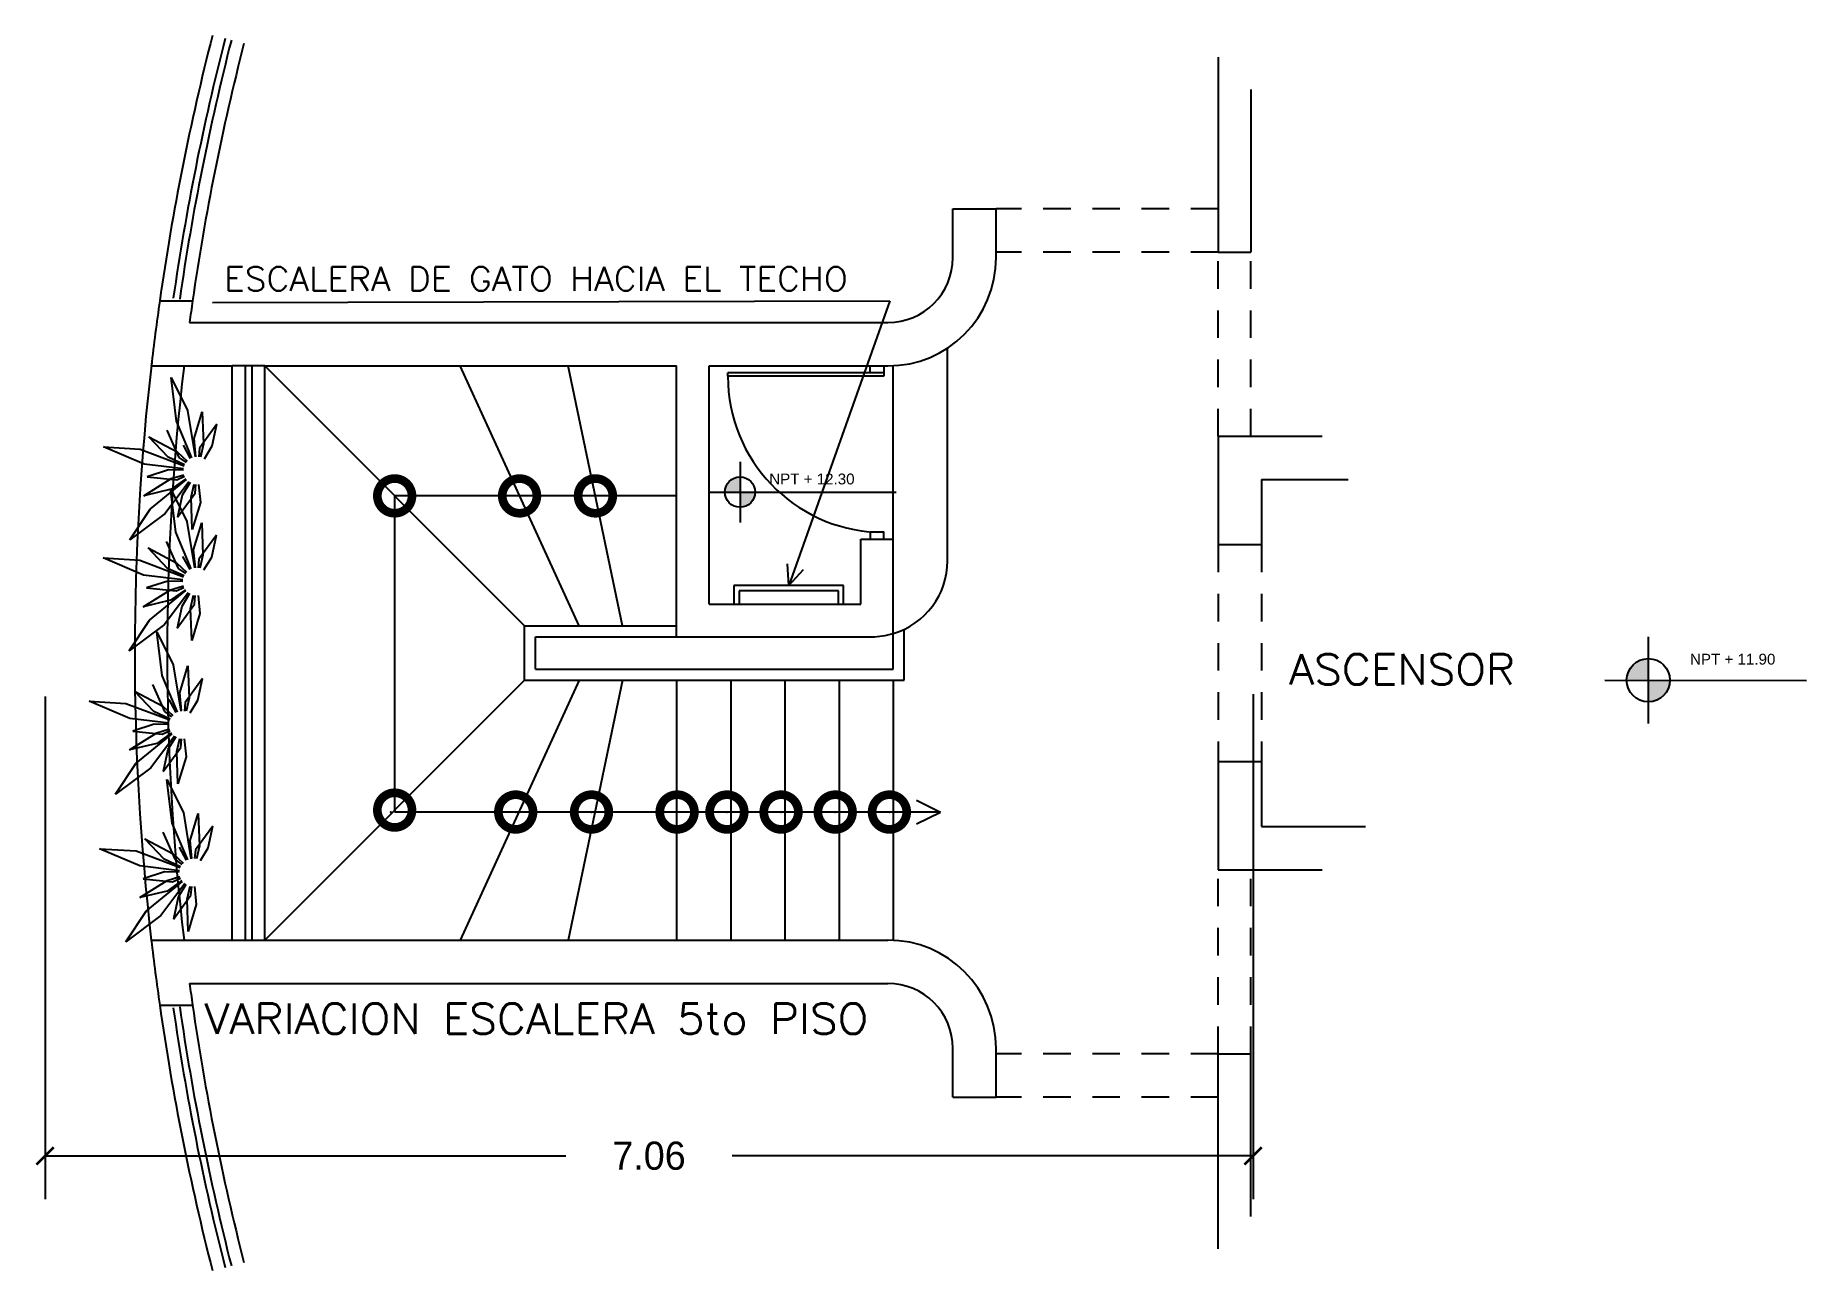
# Model space of a CAD drawing. Header units: millimetres. Extents: x 223 to 336, y 70 to 137.
# Drawn here: x 222.8 to 230.98, y 124.25 to 129.95 of the extents above; entities that cross this region are included whole.
import ezdxf

# ---------------------------------------------------------------- set-up
doc = ezdxf.new("R2010")
doc.units = ezdxf.units.MM
doc.linetypes.add('HIDDEN', pattern=[9.525, 6.35, -3.175])
doc.layers.add('COTAS', color=3, linetype='Continuous', lineweight=9)
for name, color, linetype in [('MUROS', 5, 'Continuous'), ('MUROS-BAJOS', 40, 'Continuous'), ('NORTE-MAGNETICO', 2, 'Continuous'), ('pisos', 8, 'Continuous'), ('PLANTAS', 3, 'Continuous'), ('PROYECCIONES', 6, 'HIDDEN'), ('PUERTAS', 2, 'Continuous'), ('TEXTOS', 4, 'Continuous')]:
    doc.layers.add(name, color=color, linetype=linetype)
doc.layers.add('VENTANAS', color=250, linetype='Continuous', plot=False)
doc.styles.add('ROMANS', font='romans.shx', dxfattribs={"height": 0.05})
doc.dimstyles.new('ISO-25', dxfattribs={"dimtxt": 0.13, "dimasz": 0.08, "dimexe": 0.2, "dimexo": 0.2, "dimgap": 0.2, "dimtad": 0, "dimtih": 1, "dimtoh": 1, "dimdec": 3, "dimdsep": 46, "dimtxsty": 'Standard', "dimblk": 'ARCHTICK', "dimcen": 3, "dimadec": 0, "dimazin": 0, "dimtfac": 1, "dimtdec": 3, "dimtmove": 0, "dimatfit": 3, "dimldrblk": 'ARCHTICK', "dimfxl": 1, "dimarcsym": 0})

msp = doc.modelspace()

# ---------------------------------------------------------------- texts
at = {"layer": 'TEXTOS', "style": 'ROMANS', "width": 1.065916}
for s, height, p in [('ESCALERA DE GATO HACIA EL TECHO', 0.11, (223.67453, 128.77287)), ('ASCENSOR', 0.14, (228.59112, 126.95576)), ('VARIACION ESCALERA 5to PISO', 0.14, (223.58433, 125.34355))]:
    msp.add_text(s, height=height, dxfattribs=at).set_placement(p)
at = {"layer": 'TEXTOS', "char_height": 0.05, "attachment_point": 1, "style": 'ROMANS'}
for s, insert, width in [('{\\fArial|b0|i0|c0|p34;NPT + 12.30}', (226.1908, 127.92912), 0.575), ('{\\fArial|b0|i0|c0|p34;NPT + 11.90}', (230.44139, 127.09752), 0.822)]:
    msp.add_mtext(s, dxfattribs=dict(at, insert=insert, width=width))

# ---------------------------------------------------------------- blocks, each defined once
blk = doc.blocks.new('_ARCHTICK')
at = {"color": 0, "linetype": 'ByBlock', "const_width": 0.15}
blk.add_lwpolyline([(-0.5, -0.5), (0.5, 0.5)], dxfattribs=at)
blk = doc.blocks.new('*D160')
at = {"layer": 'COTAS', "color": 0, "lineweight": -2, "ltscale": 0.05, "transparency": 16777216}
for p, q in [((222.8478, 126.901), (222.8478, 124.5803)), ((228.4243, 126.9106), (228.4243, 124.5803)), ((222.8478, 124.7803), (225.2519, 124.7803)), ((228.4243, 124.7803), (226.0202, 124.7803))]:
    blk.add_line(p, q, dxfattribs=at)
at = {"layer": 'Defpoints', "color": 0, "ltscale": 0.05, "transparency": 16777216}
for p in [(222.8478, 127.101), (228.4243, 127.1106), (228.4243, 124.7803)]:
    blk.add_point(p, dxfattribs=at)
at = {"layer": 'COTAS', "color": 0, "lineweight": -2, "ltscale": 0.05, "transparency": 16777216, "xscale": 0.08, "yscale": 0.08, "zscale": 0.08, "rotation": 180}
blk.add_blockref('_ARCHTICK', (222.8478, 124.7803), dxfattribs=at)
at = {"layer": 'COTAS', "color": 0, "lineweight": -2, "ltscale": 0.05, "transparency": 16777216, "xscale": 0.08, "yscale": 0.08, "zscale": 0.08}
blk.add_blockref('_ARCHTICK', (228.4243, 124.7803), dxfattribs=at)
at = {"layer": 'COTAS', "color": 0, "ltscale": 0.05, "transparency": 16777216, "insert": (225.6361, 124.7803), "char_height": 0.13, "attachment_point": 5}
blk.add_mtext('7.06', dxfattribs=at)
blk = doc.blocks.new('_DOTSMALL')
at = {"color": 0, "linetype": 'ByBlock', "const_width": 0.5}
blk.add_lwpolyline([(-0.0625, 0, 1), (0.0625, 0, 1)], format="xyb", close=True, dxfattribs=at)

# ---------------------------------------------------------------- dimensions: what is measured, and where the dimension line sits
at = {"layer": 'COTAS', "ltscale": 0.05}
dim = msp.add_linear_dim(base=(228.42428, 124.78031), p1=(222.84782, 127.10103), p2=(228.42428, 127.11056), text='7.06', dimstyle='ISO-25', override={"dimscale": 1}, dxfattribs=at)
dim.commit()
dim.dimension.update_dxf_attribs({"geometry": '*D160', "text_midpoint": (225.63605, 124.78031)})

# ---------------------------------------------------------------- hatches: boundary and pattern name
at = {"layer": 'TEXTOS'}
h = msp.add_hatch(color=256, dxfattribs=at)
h.paths.add_polyline_path([(226.05607, 127.8435), (226.05607, 127.9135, 0.4142136), (225.98607, 127.8435)])
h.paths.add_polyline_path([(226.05607, 127.7735, 0.4142136), (226.12607, 127.8435), (226.05607, 127.8435)])
h = msp.add_hatch(color=256, dxfattribs=at)
h.paths.add_polyline_path([(230.24892, 126.97511), (230.24892, 127.07521, 0.4142136), (230.14892, 126.97521, 0.0001253), (230.14892, 126.97516)])
h.paths.add_polyline_path([(230.24892, 126.87521, 0.4137731), (230.34892, 126.97506), (230.24892, 126.97511)])

# ---------------------------------------------------------------- linework, layer by layer
at = {"layer": 'MUROS'}
for p, q in [((228.26351, 129.85103), (228.26351, 128.95103)), ((228.41351, 129.70103), (228.41351, 128.95103)), ((227.03852, 128.92603), (227.03852, 129.15103)), ((227.03852, 129.15103), (227.23852, 129.15103)), ((227.23852, 128.92603), (227.23852, 129.15103)), ((228.26351, 128.95103), (228.41351, 128.95103)), ((223.37734, 128.72603), (223.52889, 128.72603)), ((223.51487, 128.62603), (226.73852, 128.62603)), ((223.33852, 128.42603), (223.7119, 128.42603)), ((223.8619, 128.42603), (225.76351, 128.42603)), ((225.76351, 127.17603), (225.76351, 128.42603)), ((225.76351, 127.22603), (225.76351, 128.42603)), ((225.91351, 128.42603), (226.73852, 128.42603)), ((225.91351, 127.32603), (225.91351, 128.42603)), ((228.26351, 128.10103), (228.26351, 127.60103)), ((228.46351, 127.90103), (228.46351, 127.60103)), ((226.61351, 127.62603), (226.76351, 127.62603)), ((226.61351, 127.32603), (226.61351, 127.62603)), ((226.76351, 127.17603), (226.76351, 127.62603)), ((228.26351, 127.60103), (228.46351, 127.60103)), ((225.91351, 127.32603), (226.61351, 127.32603)), ((228.26351, 126.60103), (228.46351, 126.60103)), ((228.26351, 126.60103), (228.26351, 126.10103)), ((228.46351, 126.60103), (228.46351, 126.30103)), ((223.33852, 125.77603), (225.67916, 125.77603)), ((225.67916, 125.77603), (226.73852, 125.77603)), ((223.51487, 125.57603), (226.73852, 125.57603)), ((223.37734, 125.47603), (223.52889, 125.47603)), ((227.03852, 125.05103), (227.03852, 125.27603)), ((227.23852, 125.05103), (227.23852, 125.27603)), ((228.26351, 124.35103), (228.26351, 125.25103)), ((228.26351, 125.25103), (228.41351, 125.25103)), ((228.41351, 124.50103), (228.41351, 125.25103)), ((227.03852, 125.05103), (227.23852, 125.05103))]:
    msp.add_line(p, q, dxfattribs=at)
at = {"layer": 'MUROS', "ltscale": 0.05}
for p, q in [((223.8619, 128.42603), (223.7119, 128.42603)), ((228.26351, 128.10103), (228.74276, 128.10103)), ((228.46351, 127.90103), (228.86412, 127.90103)), ((225.76351, 127.17603), (226.66351, 127.17603)), ((228.46351, 126.30103), (228.94276, 126.30103)), ((228.26351, 126.10103), (228.74276, 126.10103))]:
    msp.add_line(p, q, dxfattribs=at)
at = {"layer": 'MUROS'}
for centre, radius, start, end in [((226.73852, 128.92603), 0.3, 270, 0), ((226.73852, 128.92603), 0.5, 270, 0), ((226.66351, 127.52603), 0.35, 270, 286.60155), ((226.73852, 125.27603), 0.5, 0, 90), ((226.73852, 125.27603), 0.3, 0, 90)]:
    msp.add_arc(centre, radius, start, end, dxfattribs=at)
at = {"layer": 'MUROS', "ltscale": 0.05}
for radius, start, end in [(11.49453, 171.872779, 173.380674), (11.34453, 171.764578, 172.27457), (11.49453, 186.619326, 188.127221), (11.34453, 187.72543, 188.235422)]:
    msp.add_arc((234.75643, 127.10103), radius, start, end, dxfattribs=at)
at = {"layer": 'MUROS'}
for p in [(224.4619, 127.82603), (225.03851, 127.82603), (225.38851, 127.82603), (224.44401, 126.36708), (224.4619, 126.37603), (225.02062, 126.36708), (225.37062, 126.36708), (225.76562, 126.36708), (225.99562, 126.36708), (226.24562, 126.36708), (226.49562, 126.36708), (226.74562, 126.36708)]:
    msp.add_point(p, dxfattribs=at)
at = {"layer": 'MUROS-BAJOS'}
for p, q in [((227.03852, 129.15103), (227.03852, 129.15103)), ((223.7119, 125.77603), (223.7119, 128.42603)), ((223.8619, 125.77603), (223.8619, 128.42603)), ((227.03852, 125.05103), (227.03852, 125.05103))]:
    msp.add_line(p, q, dxfattribs=at)
at = {"layer": 'MUROS-BAJOS', "ltscale": 0.05}
for p, q in [((227.01351, 127.52603), (227.01351, 128.50844)), ((225.0619, 127.22603), (223.8619, 128.42603)), ((225.31351, 127.22603), (224.76351, 128.42603)), ((225.51351, 127.22603), (225.26351, 128.42603)), ((226.76351, 127.62603), (226.76351, 128.42665)), ((225.0619, 126.97603), (223.8619, 125.77603)), ((225.31351, 126.97603), (224.76351, 125.77603)), ((225.51351, 126.97603), (225.26351, 125.77603)), ((225.76351, 126.97603), (225.76351, 125.77603)), ((226.01351, 126.97603), (226.01351, 125.77603)), ((226.26351, 126.97603), (226.26351, 125.77603)), ((226.51351, 126.97603), (226.51351, 125.77603)), ((226.76351, 126.97603), (226.76351, 125.77603))]:
    msp.add_line(p, q, dxfattribs=at)
at = {"layer": 'MUROS-BAJOS'}
for radius, start, end in [(11.49453, 165.644118, 171.872779), (11.34453, 165.644118, 171.764578), (11.49453, 173.292753, 186.619326), (11.34453, 173.292753, 186.707247), (11.49453, 188.127221, 194.355882), (11.34453, 188.235422, 194.355882)]:
    msp.add_arc((234.75643, 127.10103), radius, start, end, dxfattribs=at)
at = {"layer": 'MUROS-BAJOS', "ltscale": 0.05}
msp.add_arc((226.66351, 127.52603), 0.35, 286.60155, 0, dxfattribs=at)
at = {"layer": 'NORTE-MAGNETICO'}
for p, q in [((225.0619, 127.22603), (225.76351, 127.22603)), ((225.0619, 126.97603), (225.0619, 127.22603)), ((225.1119, 127.17603), (225.76351, 127.17603)), ((225.1119, 127.02603), (225.1119, 127.17603)), ((226.76351, 127.02603), (226.76351, 127.17603)), ((226.81351, 126.97603), (226.81351, 127.2098)), ((225.1119, 127.02603), (225.62782, 127.02603)), ((225.62782, 127.02603), (226.76351, 127.02603)), ((225.62987, 126.97603), (226.81351, 126.97603))]:
    msp.add_line(p, q, dxfattribs=at)
at = {"layer": 'NORTE-MAGNETICO', "ltscale": 0.05}
msp.add_line((225.0619, 126.97603), (225.62987, 126.97603), dxfattribs=at)
at = {"layer": 'pisos', "ltscale": 0.05}
for p, q in [((223.62073, 128.71876), (226.74692, 128.72695)), ((226.74692, 128.72695), (226.28107, 127.41251)), ((226.28107, 127.41251), (226.27457, 127.51269)), ((226.28107, 127.41251), (226.3492, 127.48624))]:
    msp.add_line(p, q, dxfattribs=at)
at = {"layer": 'PLANTAS'}
for p, q in [((223.42979, 128.37214), (223.50542, 128.22031)), ((223.45419, 128.17073), (223.42979, 128.37214)), ((223.50542, 128.22031), (223.5405, 128.00632)), ((223.53679, 128.09026), (223.57404, 128.21462)), ((223.57404, 128.21462), (223.57917, 128.06579)), ((223.41048, 128.12877), (223.46612, 128.00388)), ((223.52577, 128.00206), (223.45419, 128.17073)), ((223.64175, 128.1574), (223.56141, 128.04677)), ((223.62017, 128.05656), (223.64175, 128.1574)), ((223.30516, 127.973), (223.11853, 128.05258)), ((223.11853, 128.05258), (223.28783, 128.04216)), ((223.28783, 128.04216), (223.49069, 127.96554)), ((223.32707, 128.09874), (223.45853, 128.02877)), ((223.41615, 128.0043), (223.32707, 128.09874)), ((223.52003, 127.99928), (223.48703, 128.05966)), ((223.54478, 128.00688), (223.53679, 128.09026)), ((223.56141, 128.04677), (223.55738, 128.00684)), ((223.57917, 128.06579), (223.56532, 128.00553)), ((223.58438, 127.99778), (223.62017, 128.05656)), ((223.48702, 127.95065), (223.30516, 127.973)), ((223.49235, 127.96953), (223.41615, 128.0043)), ((223.45853, 128.02877), (223.50379, 127.98665)), ((223.46612, 128.00388), (223.49868, 127.98043)), ((223.30394, 127.82692), (223.43026, 127.90578)), ((223.41776, 127.94591), (223.31964, 127.91417)), ((223.31964, 127.91417), (223.45562, 127.89991)), ((223.33332, 127.76465), (223.50111, 127.90202)), ((223.51217, 127.8914), (223.40188, 127.74508)), ((223.48656, 127.9443), (223.41776, 127.94591)), ((223.43026, 127.90578), (223.48937, 127.92392)), ((223.49849, 127.90545), (223.43026, 127.85685)), ((223.45562, 127.89991), (223.49221, 127.91638)), ((223.51743, 127.88782), (223.48165, 127.82905)), ((223.52265, 127.81981), (223.53649, 127.88007)), ((223.54041, 127.83883), (223.54444, 127.87876)), ((223.55704, 127.87873), (223.56503, 127.79534)), ((223.43026, 127.85685), (223.30394, 127.82692)), ((223.42691, 127.85946), (223.50254, 127.70763)), ((223.45131, 127.65805), (223.42691, 127.85946)), ((223.46007, 127.7282), (223.54041, 127.83883)), ((223.48165, 127.82905), (223.46007, 127.7282)), ((223.52778, 127.67098), (223.52265, 127.81981)), ((223.56503, 127.79534), (223.52778, 127.67098)), ((223.23965, 127.62324), (223.33332, 127.76465)), ((223.40188, 127.74508), (223.23965, 127.62324)), ((223.50254, 127.70763), (223.53761, 127.49364)), ((223.52288, 127.48938), (223.45131, 127.65805)), ((223.53391, 127.57758), (223.57115, 127.70194)), ((223.63886, 127.64472), (223.55853, 127.53409)), ((223.57115, 127.70194), (223.57629, 127.55311)), ((223.61729, 127.54388), (223.63886, 127.64472)), ((223.41327, 127.49163), (223.32419, 127.58606)), ((223.32419, 127.58606), (223.45564, 127.51609)), ((223.4076, 127.61609), (223.46324, 127.4912)), ((223.51715, 127.4866), (223.48414, 127.54698)), ((223.54189, 127.4942), (223.53391, 127.57758)), ((223.57629, 127.55311), (223.56244, 127.49285)), ((223.5815, 127.4851), (223.61729, 127.54388)), ((223.11565, 127.5399), (223.28495, 127.52948)), ((223.30228, 127.46032), (223.11565, 127.5399)), ((223.28495, 127.52948), (223.48781, 127.45286)), ((223.48947, 127.45685), (223.41327, 127.49163)), ((223.45564, 127.51609), (223.50091, 127.47397)), ((223.46324, 127.4912), (223.4958, 127.46775)), ((223.55853, 127.53409), (223.5545, 127.49416)), ((223.30106, 127.31424), (223.42738, 127.3931)), ((223.48414, 127.43797), (223.30228, 127.46032)), ((223.41488, 127.43323), (223.31676, 127.40149)), ((223.31676, 127.40149), (223.45274, 127.38723)), ((223.33044, 127.25197), (223.49822, 127.38934)), ((223.48368, 127.43162), (223.41488, 127.43323)), ((223.42738, 127.3931), (223.48649, 127.41124)), ((223.4956, 127.39277), (223.42738, 127.34417)), ((223.45274, 127.38723), (223.48933, 127.4037)), ((223.42738, 127.34417), (223.30106, 127.31424)), ((223.50928, 127.37872), (223.399, 127.2324)), ((223.45719, 127.21552), (223.53752, 127.32615)), ((223.47876, 127.31637), (223.45719, 127.21552)), ((223.51455, 127.37514), (223.47876, 127.31637)), ((223.51976, 127.30713), (223.53361, 127.36739)), ((223.5249, 127.1583), (223.51976, 127.30713)), ((223.53752, 127.32615), (223.54156, 127.36608)), ((223.55416, 127.36605), (223.56214, 127.28266)), ((223.23676, 127.11056), (223.33044, 127.25197)), ((223.399, 127.2324), (223.23676, 127.11056)), ((223.56214, 127.28266), (223.5249, 127.1583)), ((223.3879, 126.99724), (223.3635, 127.19866)), ((223.3635, 127.19866), (223.43913, 127.04682)), ((223.45948, 126.82857), (223.3879, 126.99724)), ((223.43913, 127.04682), (223.47421, 126.83284)), ((223.4705, 126.91677), (223.50775, 127.04114)), ((223.57546, 126.98392), (223.49512, 126.87328)), ((223.50775, 127.04114), (223.51288, 126.89231)), ((223.55388, 126.88307), (223.57546, 126.98392)), ((223.34986, 126.83082), (223.26078, 126.92525)), ((223.26078, 126.92525), (223.39224, 126.85529)), ((223.34419, 126.95528), (223.39983, 126.8304)), ((223.47849, 126.83339), (223.4705, 126.91677)), ((223.51288, 126.89231), (223.49904, 126.83205)), ((223.05224, 126.8791), (223.22155, 126.86868)), ((223.23887, 126.79952), (223.05224, 126.8791)), ((223.22155, 126.86868), (223.4244, 126.79206)), ((223.42606, 126.79604), (223.34986, 126.83082)), ((223.39224, 126.85529), (223.4375, 126.81317)), ((223.39983, 126.8304), (223.43239, 126.80694)), ((223.45375, 126.8258), (223.42074, 126.88618)), ((223.49512, 126.87328), (223.49109, 126.83336)), ((223.5181, 126.82429), (223.55388, 126.88307)), ((223.23765, 126.65343), (223.36398, 126.7323)), ((223.42073, 126.77717), (223.23887, 126.79952)), ((223.35147, 126.77242), (223.25335, 126.74068)), ((223.25335, 126.74068), (223.38933, 126.72643)), ((223.26703, 126.59117), (223.43482, 126.72854)), ((223.42027, 126.77082), (223.35147, 126.77242)), ((223.36398, 126.7323), (223.42308, 126.75043)), ((223.4322, 126.73197), (223.36398, 126.68336)), ((223.38933, 126.72643), (223.42592, 126.7429)), ((223.36398, 126.68336), (223.23765, 126.65343)), ((223.44588, 126.71791), (223.33559, 126.57159)), ((223.39378, 126.55471), (223.47412, 126.66535)), ((223.41536, 126.65556), (223.39378, 126.55471)), ((223.45114, 126.71434), (223.41536, 126.65556)), ((223.45636, 126.64632), (223.4702, 126.70658)), ((223.46149, 126.4975), (223.45636, 126.64632)), ((223.47412, 126.66535), (223.47815, 126.70527)), ((223.49075, 126.70524), (223.49874, 126.62186)), ((223.17336, 126.44975), (223.26703, 126.59117)), ((223.33559, 126.57159), (223.17336, 126.44975)), ((223.49874, 126.62186), (223.46149, 126.4975)), ((223.43525, 126.31586), (223.41085, 126.51728)), ((223.41085, 126.51728), (223.48648, 126.36545)), ((223.48648, 126.36545), (223.52156, 126.15146)), ((223.51785, 126.2354), (223.5551, 126.35976)), ((223.5551, 126.35976), (223.56023, 126.21093)), ((223.39721, 126.14944), (223.30813, 126.24387)), ((223.30813, 126.24387), (223.43959, 126.17391)), ((223.39154, 126.27391), (223.44718, 126.14902)), ((223.50683, 126.14719), (223.43525, 126.31586)), ((223.52584, 126.15201), (223.51785, 126.2354)), ((223.62281, 126.30254), (223.54247, 126.1919)), ((223.60123, 126.20169), (223.62281, 126.30254)), ((223.09959, 126.19772), (223.26889, 126.1873)), ((223.28622, 126.11814), (223.09959, 126.19772)), ((223.26889, 126.1873), (223.47175, 126.11068)), ((223.43959, 126.17391), (223.48485, 126.13179)), ((223.50109, 126.14442), (223.46809, 126.2048)), ((223.54247, 126.1919), (223.53844, 126.15198)), ((223.56023, 126.21093), (223.54638, 126.15067)), ((223.56545, 126.14292), (223.60123, 126.20169)), ((223.46808, 126.09579), (223.28622, 126.11814)), ((223.39882, 126.09104), (223.3007, 126.0593)), ((223.47341, 126.11466), (223.39721, 126.14944)), ((223.46762, 126.08944), (223.39882, 126.09104)), ((223.44718, 126.14902), (223.47974, 126.12556)), ((223.285, 125.97205), (223.41133, 126.05092)), ((223.41133, 126.00198), (223.285, 125.97205)), ((223.3007, 126.0593), (223.43668, 126.04505)), ((223.31438, 125.90979), (223.48217, 126.04716)), ((223.49323, 126.03653), (223.38294, 125.89021)), ((223.41133, 126.05092), (223.47043, 126.06905)), ((223.47955, 126.05059), (223.41133, 126.00198)), ((223.43668, 126.04505), (223.47327, 126.06152)), ((223.49849, 126.03296), (223.46271, 125.97418)), ((223.50371, 125.96495), (223.51755, 126.0252)), ((223.52147, 125.98397), (223.5255, 126.02389)), ((223.5381, 126.02386), (223.54609, 125.94048)), ((223.22071, 125.76837), (223.31438, 125.90979)), ((223.44113, 125.87334), (223.52147, 125.98397)), ((223.46271, 125.97418), (223.44113, 125.87334)), ((223.50884, 125.81612), (223.50371, 125.96495)), ((223.54609, 125.94048), (223.50884, 125.81612)), ((223.38294, 125.89021), (223.22071, 125.76837))]:
    msp.add_line(p, q, dxfattribs=at)
at = {"layer": 'PROYECCIONES', "ltscale": 0.02}
for p, q in [((228.26351, 129.15103), (227.23852, 129.15103)), ((228.26351, 128.95103), (227.23852, 128.95103)), ((228.26351, 128.10103), (228.26351, 128.95103)), ((228.41351, 128.10103), (228.41351, 128.95103)), ((228.26351, 127.60103), (228.26351, 126.60103)), ((228.46351, 127.60103), (228.46351, 126.60103)), ((228.26351, 125.25103), (228.26351, 126.10103)), ((228.41351, 125.25103), (228.41351, 126.10103)), ((228.26351, 125.25103), (227.23852, 125.25103)), ((228.26351, 125.05103), (227.23852, 125.05103))]:
    msp.add_line(p, q, dxfattribs=at)
at = {"layer": 'PUERTAS', "color": 1}
for p, q in [((226.72051, 128.39403), (225.9998, 128.39403)), ((225.9998, 128.37803), (225.9998, 128.39403)), ((226.72051, 128.37803), (225.9998, 128.37803)), ((226.72051, 128.39403), (226.72051, 128.37803))]:
    msp.add_line(p, q, dxfattribs=at)
at = {"layer": 'PUERTAS'}
for p, q in [((225.76351, 127.82603), (224.4619, 127.82603)), ((224.4619, 126.36708), (224.4619, 127.82603)), ((226.8701, 126.4214), (226.98122, 126.36708)), ((225.76351, 126.36708), (224.4619, 126.36708)), ((226.98122, 126.36708), (225.76351, 126.36708)), ((226.8701, 126.31276), (226.98122, 126.36708))]:
    msp.add_line(p, q, dxfattribs=at)
at = {"layer": 'PUERTAS', "color": 1}
for points in [[(226.72051, 128.42603), (226.72051, 128.39403), (226.65651, 128.39403), (226.65651, 128.42603)], [(226.72051, 127.62603), (226.72051, 127.65803), (226.65651, 127.65803), (226.65651, 127.62603)]]:
    msp.add_lwpolyline(points, close=True, dxfattribs=at)
at = {"layer": 'PUERTAS'}
msp.add_arc((226.72051, 128.37803), 0.72071, 180, 267.455196, dxfattribs=at)
at = {"layer": 'TEXTOS'}
for p, q in [((226.05607, 127.9835), (226.05607, 127.8435)), ((225.91607, 127.8435), (226.77742, 127.8435)), ((226.05607, 127.8435), (226.05607, 127.7035)), ((230.24892, 127.17521), (230.24892, 126.97521)), ((230.04892, 126.97521), (230.97943, 126.97475)), ((230.24892, 126.97521), (230.24892, 126.77521))]:
    msp.add_line(p, q, dxfattribs=at)
for centre, radius in [((226.05607, 127.8435), 0.07), ((230.24892, 126.97521), 0.1)]:
    msp.add_circle(centre, radius, dxfattribs=at)
at = {"layer": 'VENTANAS', "ltscale": 0.05}
for p, q in [((223.7719, 128.42603), (223.7719, 125.77603)), ((223.8019, 128.42603), (223.8019, 125.77603)), ((226.53399, 127.41251), (226.02815, 127.41251)), ((226.02815, 127.41251), (226.02815, 127.32617)), ((226.50999, 127.38851), (226.05215, 127.38851)), ((226.05215, 127.38851), (226.05215, 127.32617)), ((226.50999, 127.32617), (226.50999, 127.38851)), ((226.53399, 127.32617), (226.53399, 127.41251))]:
    msp.add_line(p, q, dxfattribs=at)
at = {"layer": 'VENTANAS'}
for radius, start, end in [(11.43453, 165.644118, 171.764578), (11.40453, 165.644118, 171.764578), (11.43453, 188.235422, 194.355882), (11.40453, 188.235422, 194.355882)]:
    msp.add_arc((234.75643, 127.10103), radius, start, end, dxfattribs=at)

# ---------------------------------------------------------------- block references
at = {"layer": 'MUROS', "xscale": 0.3200000000000333, "yscale": 0.3200000000000333, "zscale": 0.3200000000000333, "rotation": 296.5650511770802}
for p in [(224.4619, 127.82603), (225.03851, 127.82603), (225.38851, 127.82603), (224.4619, 126.37603), (225.02062, 126.36708), (225.37062, 126.36708), (225.76562, 126.36708), (225.99562, 126.36708), (226.24562, 126.36708), (226.49562, 126.36708), (226.74562, 126.36708)]:
    msp.add_blockref('_DOTSMALL', p, dxfattribs=at)

msp.set_redraw_order([(e.dxf.handle, doc.entitydb.next_handle()) for e in msp.query("TEXT MTEXT ATTDEF DIMENSION ARC_DIMENSION")])  # texts and dimensions are drawn at this point

doc.saveas('drawing.dxf')
